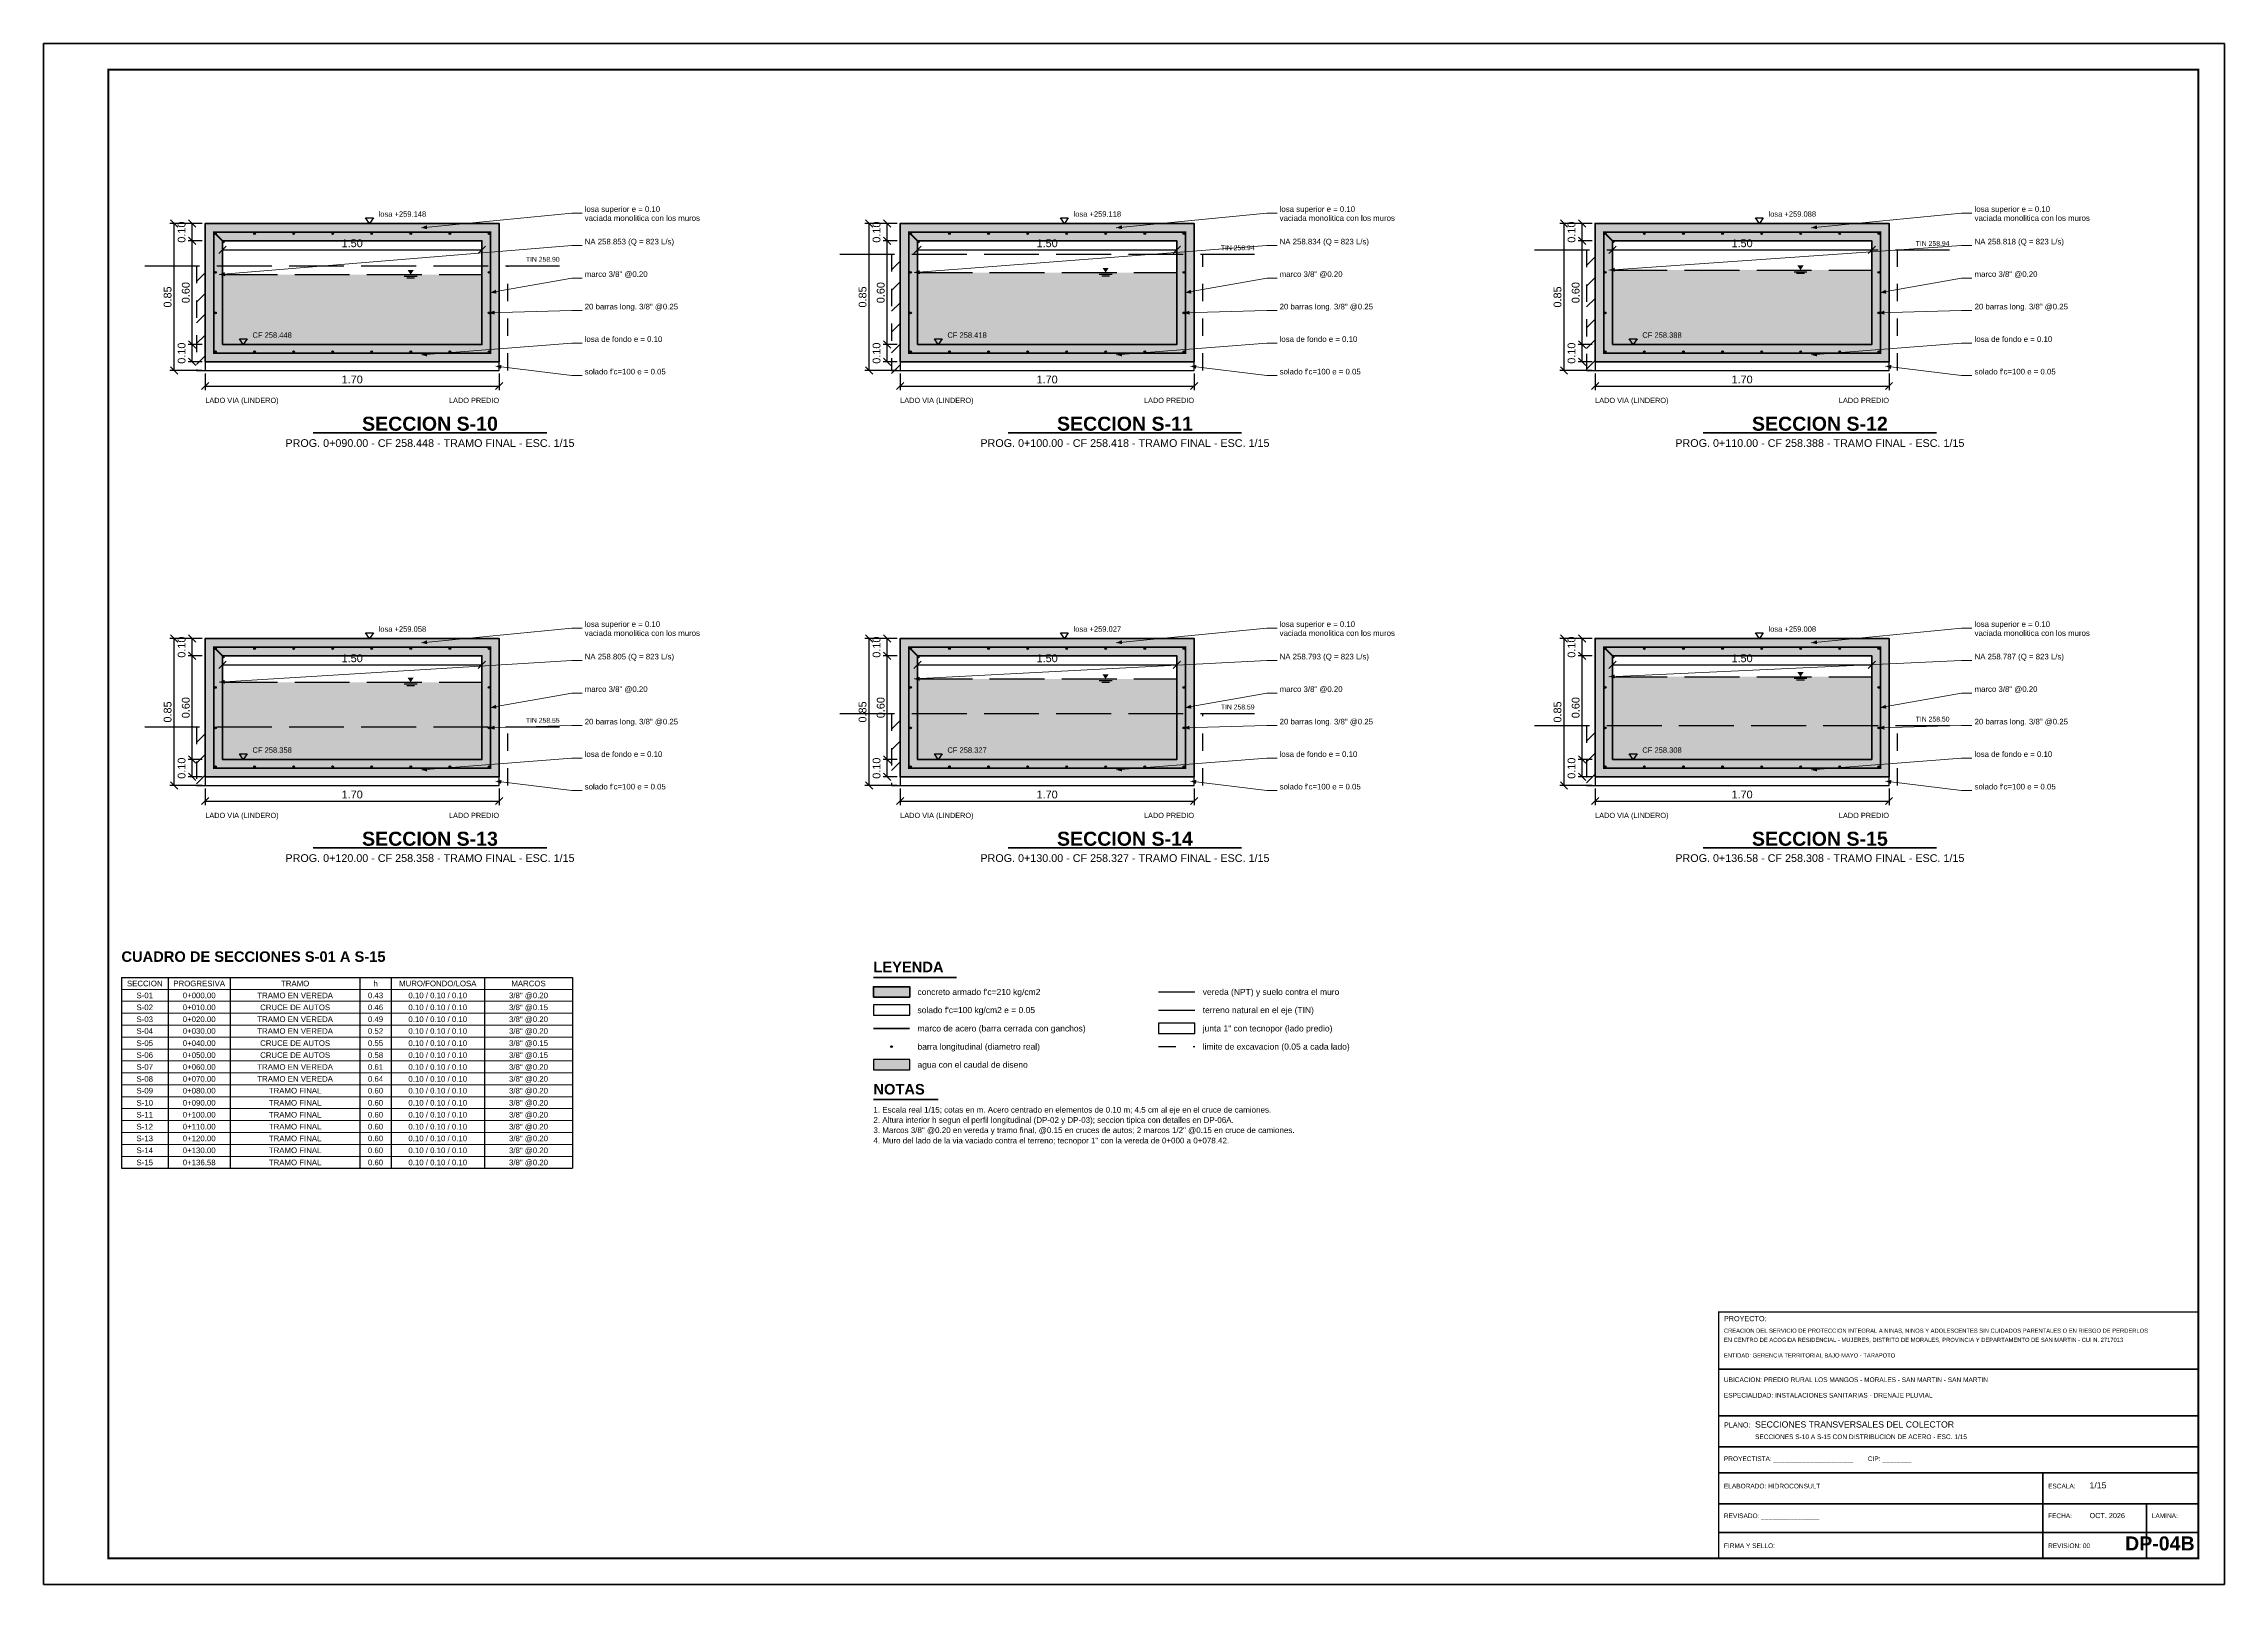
# Model space of a CAD drawing. Header units: metres. Extents: x -573 to 467, y -35 to 119.
# Drawn here: x 147.43 to 160.04, y 0 to 8.91 of the extents above; entities that cross this region are included whole.
import ezdxf
from ezdxf.enums import TextEntityAlignment as Align

# ---------------------------------------------------------------- set-up
doc = ezdxf.new("R2010")
doc.units = ezdxf.units.M
doc.header["$LTSCALE"] = 0.25
doc.linetypes.add('DASHED', pattern=[1.524, 1.27, -0.254])
doc.linetypes.add('HIDDEN', pattern=[0.375, 0.25, -0.125])
for name, color, linetype, lineweight in [('ACERO', 1, 'CONTINUOUS', 35), ('AGUA', 150, 'DASHED', 25), ('CONCRETO', 250, 'CONTINUOUS', 50), ('COTAS', 94, 'CONTINUOUS', 18), ('GRILLA', 9, 'CONTINUOUS', 13), ('LLAMADAS', 30, 'CONTINUOUS', 18), ('MARCO', 7, 'CONTINUOUS', 50), ('ROTULO', 7, 'CONTINUOUS', 35), ('TERRENO', 7, 'CONTINUOUS', 30), ('TITULOS', 160, 'CONTINUOUS', 35)]:
    doc.layers.add(name, color=color, linetype=linetype, lineweight=lineweight)
for name, color, linetype in [('ACERO-PUNTOS', 5, 'CONTINUOUS'), ('AGUA-SIMBOLO', 150, 'CONTINUOUS'), ('EXCAVACION', 8, 'HIDDEN'), ('JUNTAS', 8, 'DASHED'), ('LEYENDA', 7, 'CONTINUOUS'), ('NIVELES', 7, 'CONTINUOUS'), ('ROTULO-TEXTO', 7, 'CONTINUOUS'), ('SOLADO', 8, 'CONTINUOUS'), ('TERRENO-EXISTENTE', 8, 'DASHED'), ('TEXTOS', 7, 'CONTINUOUS'), ('TEXTOS-NOTAS', 7, 'CONTINUOUS')]:
    doc.layers.add(name, color=color, linetype=linetype)
doc.layers.add('AGUA-RELLENO', color=150, linetype='CONTINUOUS', true_color=0xcde4f6)
doc.layers.add('CONCRETO-ACHURADO', color=8, linetype='CONTINUOUS', true_color=0xe2e2e2)
doc.styles.get("Standard").update_dxf_attribs({"font": 'arial.ttf'})
doc.styles.add('TITULOS', font='arialbd.ttf')
doc.dimstyles.new('COT-15', dxfattribs={"dimscale": 0.015, "dimtxt": 3, "dimasz": 2.2, "dimexe": 1.6, "dimexo": 1.2, "dimgap": 1, "dimtad": 1, "dimzin": 0, "dimdsep": 46, "dimtxsty": 'Standard', "dimtsz": 1.4, "dimcen": 2.5, "dimclrd": 256, "dimclre": 256, "dimclrt": 7, "dimazin": 3, "dimtfac": 1, "dimtmove": 0, "dimatfit": 3})

# ---------------------------------------------------------------- blocks, each defined once
blk = doc.blocks.new('SIMB-AGUA')
at = {"layer": 'AGUA-SIMBOLO'}
for p, q in [((-2.5, -0.6), (2.5, -0.6)), ((-1.5, -1.2), (1.5, -1.2))]:
    blk.add_line(p, q, dxfattribs=at)
blk.add_solid([(0, 0), (-1.2, 1.8), (1.2, 1.8)], dxfattribs=at)
blk = doc.blocks.new('ACERO-38')
at = {"layer": 'ACERO-PUNTOS'}
h = blk.add_hatch(color=5, dxfattribs=at)
h.dxf.hatch_style = 1
h.paths.add_polyline_path([(-0.00475, 0, 1), (0.00475, 0, 1)])
at = {"layer": 'ACERO-PUNTOS', "color": 5}
blk.add_circle((0, 0), 0.00475, dxfattribs=at)
blk = doc.blocks.new('_OBLIQUE')
at = {"color": 0, "linetype": 'BYBLOCK'}
blk.add_line((-0.5, -0.5), (0.5, 0.5), dxfattribs=at)
blk = doc.blocks.new('*D55')
for p, q in [((148.46, 7.752), (148.46, 7.6935)), ((148.46, 7.7175), (149.96, 7.7175)), ((149.96, 7.752), (149.96, 7.6935))]:
    blk.add_line(p, q)
at = {"layer": 'Defpoints'}
for p in [(148.46, 7.77), (148.46, 7.7175), (149.96, 7.77)]:
    blk.add_point(p, dxfattribs=at)
at = {"layer": 'COTAS', "xscale": 0.041999999999999996, "yscale": 0.041999999999999996}
for p in [(148.46, 7.7175), (149.96, 7.7175)]:
    blk.add_blockref('_OBLIQUE', p, dxfattribs=at)
at = {"layer": 'COTAS', "color": 7, "insert": (149.21, 7.755), "char_height": 0.045, "attachment_point": 5}
blk.add_mtext('1.50', dxfattribs=at)
blk = doc.blocks.new('SIMB-NIVEL')
at = {"layer": 'NIVELES'}
blk.add_line((-3, 0), (3, 0), dxfattribs=at)
blk.add_lwpolyline([(0, 0), (-1.5, 2.2), (1.5, 2.2)], close=True, dxfattribs=at)
blk = doc.blocks.new('*D61')
for p, q in [((152.48, 7.752), (152.48, 7.6935)), ((152.48, 7.7175), (153.98, 7.7175)), ((153.98, 7.752), (153.98, 7.6935))]:
    blk.add_line(p, q)
at = {"layer": 'Defpoints'}
for p in [(152.48, 7.77), (152.48, 7.7175), (153.98, 7.77)]:
    blk.add_point(p, dxfattribs=at)
at = {"layer": 'COTAS', "xscale": 0.041999999999999996, "yscale": 0.041999999999999996}
for p in [(152.48, 7.7175), (153.98, 7.7175)]:
    blk.add_blockref('_OBLIQUE', p, dxfattribs=at)
at = {"layer": 'COTAS', "color": 7, "insert": (153.23, 7.755), "char_height": 0.045, "attachment_point": 5}
blk.add_mtext('1.50', dxfattribs=at)
blk = doc.blocks.new('*D67')
for p, q in [((156.5, 7.752), (156.5, 7.6935)), ((156.5, 7.7175), (158, 7.7175)), ((158, 7.752), (158, 7.6935))]:
    blk.add_line(p, q)
at = {"layer": 'Defpoints'}
for p in [(156.5, 7.77), (156.5, 7.7175), (158, 7.77)]:
    blk.add_point(p, dxfattribs=at)
at = {"layer": 'COTAS', "xscale": 0.041999999999999996, "yscale": 0.041999999999999996}
for p in [(156.5, 7.7175), (158, 7.7175)]:
    blk.add_blockref('_OBLIQUE', p, dxfattribs=at)
at = {"layer": 'COTAS', "color": 7, "insert": (157.25, 7.755), "char_height": 0.045, "attachment_point": 5}
blk.add_mtext('1.50', dxfattribs=at)
blk = doc.blocks.new('*D73')
for p, q in [((148.46, 5.352), (148.46, 5.2935)), ((148.46, 5.3175), (149.96, 5.3175)), ((149.96, 5.352), (149.96, 5.2935))]:
    blk.add_line(p, q)
at = {"layer": 'Defpoints'}
for p in [(148.46, 5.37), (148.46, 5.3175), (149.96, 5.37)]:
    blk.add_point(p, dxfattribs=at)
at = {"layer": 'COTAS', "xscale": 0.041999999999999996, "yscale": 0.041999999999999996}
for p in [(148.46, 5.3175), (149.96, 5.3175)]:
    blk.add_blockref('_OBLIQUE', p, dxfattribs=at)
at = {"layer": 'COTAS', "color": 7, "insert": (149.21, 5.355), "char_height": 0.045, "attachment_point": 5}
blk.add_mtext('1.50', dxfattribs=at)
blk = doc.blocks.new('*D79')
for p, q in [((152.48, 5.352), (152.48, 5.2935)), ((152.48, 5.3175), (153.98, 5.3175)), ((153.98, 5.352), (153.98, 5.2935))]:
    blk.add_line(p, q)
at = {"layer": 'Defpoints'}
for p in [(152.48, 5.37), (152.48, 5.3175), (153.98, 5.37)]:
    blk.add_point(p, dxfattribs=at)
at = {"layer": 'COTAS', "xscale": 0.041999999999999996, "yscale": 0.041999999999999996}
for p in [(152.48, 5.3175), (153.98, 5.3175)]:
    blk.add_blockref('_OBLIQUE', p, dxfattribs=at)
at = {"layer": 'COTAS', "color": 7, "insert": (153.23, 5.355), "char_height": 0.045, "attachment_point": 5}
blk.add_mtext('1.50', dxfattribs=at)
blk = doc.blocks.new('*D85')
for p, q in [((156.5, 5.352), (156.5, 5.2935)), ((156.5, 5.3175), (158, 5.3175)), ((158, 5.352), (158, 5.2935))]:
    blk.add_line(p, q)
at = {"layer": 'Defpoints'}
for p in [(156.5, 5.37), (156.5, 5.3175), (158, 5.37)]:
    blk.add_point(p, dxfattribs=at)
at = {"layer": 'COTAS', "xscale": 0.041999999999999996, "yscale": 0.041999999999999996}
for p in [(156.5, 5.3175), (158, 5.3175)]:
    blk.add_blockref('_OBLIQUE', p, dxfattribs=at)
at = {"layer": 'COTAS', "color": 7, "insert": (157.25, 5.355), "char_height": 0.045, "attachment_point": 5}
blk.add_mtext('1.50', dxfattribs=at)

msp = doc.modelspace()

# ---------------------------------------------------------------- hatches: boundary and pattern name
at = {"layer": 'AGUA-RELLENO', "true_color": 0xcde4f6}
h = msp.add_hatch(color=7, dxfattribs=at)
h.dxf.hatch_style = 1
h.paths.add_polyline_path([(148.46, 7.17), (149.96, 7.17), (149.96, 7.574), (148.46, 7.574)])
h = msp.add_hatch(color=7, dxfattribs=at)
h.dxf.hatch_style = 1
h.paths.add_polyline_path([(152.48, 7.17), (153.98, 7.17), (153.98, 7.586), (152.48, 7.586)])
h = msp.add_hatch(color=7, dxfattribs=at)
h.dxf.hatch_style = 1
h.paths.add_polyline_path([(156.5, 7.17), (158, 7.17), (158, 7.6), (156.5, 7.6)])
h = msp.add_hatch(color=7, dxfattribs=at)
h.dxf.hatch_style = 1
h.paths.add_polyline_path([(148.46, 4.77), (149.96, 4.77), (149.96, 5.217), (148.46, 5.217)])
h = msp.add_hatch(color=7, dxfattribs=at)
h.dxf.hatch_style = 1
h.paths.add_polyline_path([(152.48, 4.77), (153.98, 4.77), (153.98, 5.236), (152.48, 5.236)])
h = msp.add_hatch(color=7, dxfattribs=at)
h.dxf.hatch_style = 1
h.paths.add_polyline_path([(156.5, 4.77), (158, 4.77), (158, 5.249), (156.5, 5.249)])
h = msp.add_hatch(color=7, dxfattribs=at)
h.dxf.hatch_style = 1
h.paths.add_polyline_path([(152.225, 2.975), (152.435, 2.975), (152.435, 3.035), (152.225, 3.035)])
at = {"layer": 'CONCRETO-ACHURADO', "true_color": 0xe2e2e2}
h = msp.add_hatch(color=7, dxfattribs=at)
h.dxf.hatch_style = 1
h.paths.add_polyline_path([(148.36, 7.07), (150.06, 7.07), (150.06, 7.87), (148.36, 7.87)])
h.paths.add_polyline_path([(148.46, 7.17), (149.96, 7.17), (149.96, 7.77), (148.46, 7.77)], flags=16)
h = msp.add_hatch(color=7, dxfattribs=at)
h.dxf.hatch_style = 1
h.paths.add_polyline_path([(152.38, 7.07), (154.08, 7.07), (154.08, 7.87), (152.38, 7.87)])
h.paths.add_polyline_path([(152.48, 7.17), (153.98, 7.17), (153.98, 7.77), (152.48, 7.77)], flags=16)
h = msp.add_hatch(color=7, dxfattribs=at)
h.dxf.hatch_style = 1
h.paths.add_polyline_path([(156.4, 7.07), (158.1, 7.07), (158.1, 7.87), (156.4, 7.87)])
h.paths.add_polyline_path([(156.5, 7.17), (158, 7.17), (158, 7.77), (156.5, 7.77)], flags=16)
h = msp.add_hatch(color=7, dxfattribs=at)
h.dxf.hatch_style = 1
h.paths.add_polyline_path([(148.36, 4.67), (150.06, 4.67), (150.06, 5.47), (148.36, 5.47)])
h.paths.add_polyline_path([(148.46, 4.77), (149.96, 4.77), (149.96, 5.37), (148.46, 5.37)], flags=16)
h = msp.add_hatch(color=7, dxfattribs=at)
h.dxf.hatch_style = 1
h.paths.add_polyline_path([(152.38, 4.67), (154.08, 4.67), (154.08, 5.47), (152.38, 5.47)])
h.paths.add_polyline_path([(152.48, 4.77), (153.98, 4.77), (153.98, 5.37), (152.48, 5.37)], flags=16)
h = msp.add_hatch(color=7, dxfattribs=at)
h.dxf.hatch_style = 1
h.paths.add_polyline_path([(156.4, 4.67), (158.1, 4.67), (158.1, 5.47), (156.4, 5.47)])
h.paths.add_polyline_path([(156.5, 4.77), (158, 4.77), (158, 5.37), (156.5, 5.37)], flags=16)
h = msp.add_hatch(color=7, dxfattribs=at)
h.dxf.hatch_style = 1
h.paths.add_polyline_path([(152.225, 3.396), (152.435, 3.396), (152.435, 3.456), (152.225, 3.456)])

# ---------------------------------------------------------------- linework, layer by layer
at = {"layer": 'ACERO', "const_width": 0.0095}
for points in [[(148.41, 7.12), (150.01, 7.12), (150.01, 7.82), (148.41, 7.82)], [(152.43, 7.12), (154.03, 7.12), (154.03, 7.82), (152.43, 7.82)], [(156.45, 7.12), (158.05, 7.12), (158.05, 7.82), (156.45, 7.82)], [(148.41, 4.72), (150.01, 4.72), (150.01, 5.42), (148.41, 5.42)], [(152.43, 4.72), (154.03, 4.72), (154.03, 5.42), (152.43, 5.42)], [(156.45, 4.72), (158.05, 4.72), (158.05, 5.42), (156.45, 5.42)]]:
    msp.add_lwpolyline(points, close=True, dxfattribs=at)
at = {"layer": 'ACERO'}
for points, const_width in [([(148.41, 7.82), (148.471, 7.759)], 0.0095), ([(148.41, 7.82), (148.471, 7.759)], 0.0095), ([(152.43, 7.82), (152.491, 7.759)], 0.0095), ([(152.43, 7.82), (152.491, 7.759)], 0.0095), ([(156.45, 7.82), (156.511, 7.759)], 0.0095), ([(156.45, 7.82), (156.511, 7.759)], 0.0095), ([(148.41, 5.42), (148.471, 5.359)], 0.0095), ([(148.41, 5.42), (148.471, 5.359)], 0.0095), ([(152.43, 5.42), (152.491, 5.359)], 0.0095), ([(152.43, 5.42), (152.491, 5.359)], 0.0095), ([(156.45, 5.42), (156.511, 5.359)], 0.0095), ([(156.45, 5.42), (156.511, 5.359)], 0.0095), ([(152.225, 3.215), (152.435, 3.215)], 0.0105)]:
    msp.add_lwpolyline(points, dxfattribs=dict(at, const_width=const_width))
at = {"layer": 'AGUA'}
for p, q in [((148.46, 7.574), (149.96, 7.574)), ((152.48, 7.586), (153.98, 7.586)), ((156.5, 7.6), (158, 7.6)), ((148.46, 5.217), (149.96, 5.217)), ((152.48, 5.236), (153.98, 5.236)), ((156.5, 5.249), (158, 5.249))]:
    msp.add_line(p, q, dxfattribs=at)
at = {"layer": 'AGUA-RELLENO'}
msp.add_lwpolyline([(152.225, 2.975), (152.435, 2.975), (152.435, 3.035), (152.225, 3.035)], close=True, dxfattribs=at)
at = {"layer": 'CONCRETO'}
for points in [[(148.36, 7.07), (150.06, 7.07), (150.06, 7.87), (148.36, 7.87)], [(152.38, 7.07), (154.08, 7.07), (154.08, 7.87), (152.38, 7.87)], [(156.4, 7.07), (158.1, 7.07), (158.1, 7.87), (156.4, 7.87)], [(148.46, 7.17), (149.96, 7.17), (149.96, 7.77), (148.46, 7.77)], [(152.48, 7.17), (153.98, 7.17), (153.98, 7.77), (152.48, 7.77)], [(156.5, 7.17), (158, 7.17), (158, 7.77), (156.5, 7.77)], [(148.36, 4.67), (150.06, 4.67), (150.06, 5.47), (148.36, 5.47)], [(152.38, 4.67), (154.08, 4.67), (154.08, 5.47), (152.38, 5.47)], [(156.4, 4.67), (158.1, 4.67), (158.1, 5.47), (156.4, 5.47)], [(148.46, 4.77), (149.96, 4.77), (149.96, 5.37), (148.46, 5.37)], [(152.48, 4.77), (153.98, 4.77), (153.98, 5.37), (152.48, 5.37)], [(156.5, 4.77), (158, 4.77), (158, 5.37), (156.5, 5.37)], [(152.225, 3.396), (152.435, 3.396), (152.435, 3.456), (152.225, 3.456)]]:
    msp.add_lwpolyline(points, close=True, dxfattribs=at)
at = {"layer": 'EXCAVACION'}
msp.add_line((153.875, 3.11), (154.085, 3.11), dxfattribs=at)
for points in [[(156.35, 7.717), (156.35, 7.02), (158.15, 7.02), (158.15, 7.717)], [(148.31, 7.625), (148.31, 7.02), (150.11, 7.02), (150.11, 7.625)], [(152.33, 7.692), (152.33, 7.02), (154.13, 7.02), (154.13, 7.692)], [(148.31, 4.959), (148.31, 4.62), (150.11, 4.62), (150.11, 4.959)], [(152.33, 5.036), (152.33, 4.62), (154.13, 4.62), (154.13, 5.036)], [(156.35, 4.966), (156.35, 4.62), (158.15, 4.62), (158.15, 4.966)]]:
    msp.add_lwpolyline(points, dxfattribs=at)
at = {"layer": 'GRILLA'}
for p, q in [((147.875, 3.441), (150.485, 3.441)), ((147.875, 3.372), (150.485, 3.372)), ((147.875, 3.303), (150.485, 3.303)), ((147.875, 3.234), (150.485, 3.234)), ((147.875, 3.165), (150.485, 3.165)), ((147.875, 3.096), (150.485, 3.096)), ((147.875, 3.027), (150.485, 3.027)), ((147.875, 2.958), (150.485, 2.958)), ((147.875, 2.889), (150.485, 2.889)), ((147.875, 2.82), (150.485, 2.82)), ((147.875, 2.751), (150.485, 2.751)), ((147.875, 2.682), (150.485, 2.682)), ((147.875, 2.613), (150.485, 2.613)), ((147.875, 2.544), (150.485, 2.544)), ((147.875, 2.475), (150.485, 2.475))]:
    msp.add_line(p, q, dxfattribs=at)
at = {"layer": 'JUNTAS'}
msp.add_lwpolyline([(153.875, 3.185), (154.085, 3.185), (154.085, 3.245), (153.875, 3.245)], close=True, dxfattribs=at)
at = {"layer": 'LLAMADAS'}
for p, q in [((150.48, 7.93), (149.61, 7.845)), ((150.54, 7.93), (150.48, 7.93)), ((154.5, 7.93), (153.63, 7.845)), ((154.56, 7.93), (154.5, 7.93)), ((158.52, 7.93), (157.65, 7.845)), ((158.58, 7.93), (158.52, 7.93)), ((150.48, 7.742), (148.44, 7.574)), ((150.54, 7.742), (150.48, 7.742)), ((154.5, 7.742), (152.46, 7.586)), ((154.56, 7.742), (154.5, 7.742)), ((158.52, 7.742), (156.48, 7.6)), ((158.58, 7.742), (158.52, 7.742)), ((150.48, 7.554), (150.01, 7.47)), ((150.54, 7.554), (150.48, 7.554)), ((154.5, 7.554), (154.03, 7.47)), ((154.56, 7.554), (154.5, 7.554)), ((158.52, 7.554), (158.05, 7.47)), ((158.58, 7.554), (158.52, 7.554)), ((150.48, 7.366), (150.001, 7.353)), ((150.54, 7.366), (150.48, 7.366)), ((154.5, 7.366), (154.021, 7.353)), ((154.56, 7.366), (154.5, 7.366)), ((158.52, 7.366), (158.041, 7.353)), ((158.58, 7.366), (158.52, 7.366)), ((150.48, 7.178), (149.61, 7.11)), ((150.54, 7.178), (150.48, 7.178)), ((154.5, 7.178), (153.63, 7.11)), ((154.56, 7.178), (154.5, 7.178)), ((158.52, 7.178), (157.65, 7.11)), ((158.58, 7.178), (158.52, 7.178)), ((150.48, 6.99), (150.04, 7.045)), ((150.54, 6.99), (150.48, 6.99)), ((154.5, 6.99), (154.06, 7.045)), ((154.56, 6.99), (154.5, 6.99)), ((158.52, 6.99), (158.08, 7.045)), ((158.58, 6.99), (158.52, 6.99)), ((150.48, 5.53), (149.61, 5.445)), ((150.54, 5.53), (150.48, 5.53)), ((154.5, 5.53), (153.63, 5.445)), ((154.56, 5.53), (154.5, 5.53)), ((158.52, 5.53), (157.65, 5.445)), ((158.58, 5.53), (158.52, 5.53)), ((150.48, 5.342), (148.44, 5.217)), ((150.54, 5.342), (150.48, 5.342)), ((154.5, 5.342), (152.46, 5.236)), ((154.56, 5.342), (154.5, 5.342)), ((158.52, 5.342), (156.48, 5.249)), ((158.58, 5.342), (158.52, 5.342)), ((150.48, 5.154), (150.01, 5.07)), ((150.54, 5.154), (150.48, 5.154)), ((154.5, 5.154), (154.03, 5.07)), ((154.56, 5.154), (154.5, 5.154)), ((158.52, 5.154), (158.05, 5.07)), ((158.58, 5.154), (158.52, 5.154)), ((150.48, 4.966), (150.001, 4.953)), ((150.54, 4.966), (150.48, 4.966)), ((154.5, 4.966), (154.021, 4.953)), ((154.56, 4.966), (154.5, 4.966)), ((158.52, 4.966), (158.041, 4.953)), ((158.58, 4.966), (158.52, 4.966)), ((150.48, 4.778), (149.61, 4.71)), ((150.54, 4.778), (150.48, 4.778)), ((154.5, 4.778), (153.63, 4.71)), ((154.56, 4.778), (154.5, 4.778)), ((158.52, 4.778), (157.65, 4.71)), ((158.58, 4.778), (158.52, 4.778)), ((150.48, 4.59), (150.04, 4.645)), ((150.54, 4.59), (150.48, 4.59)), ((154.5, 4.59), (154.06, 4.645)), ((154.56, 4.59), (154.5, 4.59)), ((158.52, 4.59), (158.08, 4.645)), ((158.58, 4.59), (158.52, 4.59))]:
    msp.add_line(p, q, dxfattribs=at)
for points in [[(149.61, 7.845), (149.644, 7.837), (149.642, 7.86)], [(153.63, 7.845), (153.664, 7.837), (153.662, 7.86)], [(157.65, 7.845), (157.684, 7.837), (157.682, 7.86)], [(148.44, 7.574), (148.474, 7.565), (148.472, 7.589)], [(152.46, 7.586), (152.494, 7.577), (152.492, 7.6)], [(156.48, 7.6), (156.514, 7.591), (156.512, 7.614)], [(150.01, 7.47), (150.045, 7.464), (150.04, 7.487)], [(154.03, 7.47), (154.065, 7.464), (154.06, 7.487)], [(158.05, 7.47), (158.085, 7.464), (158.08, 7.487)], [(150.001, 7.353), (150.034, 7.343), (150.033, 7.366)], [(154.021, 7.353), (154.054, 7.343), (154.053, 7.366)], [(158.041, 7.353), (158.074, 7.343), (158.073, 7.366)], [(149.61, 7.11), (149.644, 7.101), (149.642, 7.124)], [(153.63, 7.11), (153.664, 7.101), (153.662, 7.124)], [(157.65, 7.11), (157.684, 7.101), (157.682, 7.124)], [(150.04, 7.045), (150.071, 7.029), (150.074, 7.052)], [(154.06, 7.045), (154.091, 7.029), (154.094, 7.052)], [(158.08, 7.045), (158.111, 7.029), (158.114, 7.052)], [(149.61, 5.445), (149.644, 5.437), (149.642, 5.46)], [(153.63, 5.445), (153.664, 5.437), (153.662, 5.46)], [(157.65, 5.445), (157.684, 5.437), (157.682, 5.46)], [(148.44, 5.217), (148.474, 5.208), (148.472, 5.231)], [(152.46, 5.236), (152.494, 5.226), (152.492, 5.249)], [(156.48, 5.249), (156.513, 5.239), (156.512, 5.262)], [(150.01, 5.07), (150.045, 5.064), (150.04, 5.087)], [(154.03, 5.07), (154.065, 5.064), (154.06, 5.087)], [(158.05, 5.07), (158.085, 5.064), (158.08, 5.087)], [(150.001, 4.953), (150.034, 4.943), (150.033, 4.966)], [(154.021, 4.953), (154.054, 4.943), (154.053, 4.966)], [(158.041, 4.953), (158.074, 4.943), (158.073, 4.966)], [(149.61, 4.71), (149.644, 4.701), (149.642, 4.724)], [(153.63, 4.71), (153.664, 4.701), (153.662, 4.724)], [(157.65, 4.71), (157.684, 4.701), (157.682, 4.724)], [(150.04, 4.645), (150.071, 4.629), (150.074, 4.652)], [(154.06, 4.645), (154.091, 4.629), (154.094, 4.652)], [(158.08, 4.645), (158.111, 4.629), (158.114, 4.652)]]:
    msp.add_solid(points, dxfattribs=at)
at = {"layer": 'MARCO'}
msp.add_lwpolyline([(147.425, 0), (160.04, 0), (160.04, 8.91), (147.425, 8.91)], close=True, dxfattribs=at)
at = {"layer": 'MARCO', "const_width": 0.012}
msp.add_lwpolyline([(147.8, 0.15), (159.89, 0.15), (159.89, 8.76), (147.8, 8.76)], close=True, dxfattribs=at)
at = {"layer": 'ROTULO'}
for p, q in [((157.115, 1.245), (159.89, 1.245)), ((157.115, 0.975), (159.89, 0.975)), ((157.115, 0.795), (159.89, 0.795)), ((157.115, 0.645), (159.89, 0.645)), ((158.99, 0.645), (158.99, 0.15)), ((157.115, 0.465), (159.89, 0.465)), ((159.59, 0.465), (159.59, 0.15)), ((157.115, 0.3), (159.89, 0.3))]:
    msp.add_line(p, q, dxfattribs=at)
at = {"layer": 'ROTULO', "const_width": 0.0075}
msp.add_lwpolyline([(157.115, 0.15), (159.89, 0.15), (159.89, 1.575), (157.115, 1.575)], close=True, dxfattribs=at)
at = {"layer": 'SOLADO'}
for points in [[(148.36, 7.02), (150.06, 7.02), (150.06, 7.07), (148.36, 7.07)], [(152.38, 7.02), (154.08, 7.02), (154.08, 7.07), (152.38, 7.07)], [(156.4, 7.02), (158.1, 7.02), (158.1, 7.07), (156.4, 7.07)], [(148.36, 4.62), (150.06, 4.62), (150.06, 4.67), (148.36, 4.67)], [(152.38, 4.62), (154.08, 4.62), (154.08, 4.67), (152.38, 4.67)], [(156.4, 4.62), (158.1, 4.62), (158.1, 4.67), (156.4, 4.67)], [(152.225, 3.291), (152.435, 3.291), (152.435, 3.351), (152.225, 3.351)]]:
    msp.add_lwpolyline(points, close=True, dxfattribs=at)
at = {"layer": 'TERRENO'}
for p, q in [((148.36, 7.585), (148.31, 7.535)), ((152.38, 7.652), (152.33, 7.602)), ((156.4, 7.677), (156.35, 7.627)), ((148.36, 7.465), (148.31, 7.415)), ((152.38, 7.532), (152.33, 7.482)), ((156.4, 7.557), (156.35, 7.507)), ((148.36, 7.345), (148.31, 7.295)), ((152.38, 7.412), (152.33, 7.362)), ((156.4, 7.437), (156.35, 7.387)), ((156.4, 7.317), (156.35, 7.267)), ((148.36, 7.225), (148.31, 7.175)), ((152.38, 7.292), (152.33, 7.242)), ((156.4, 7.197), (156.35, 7.147)), ((148.36, 7.105), (148.31, 7.055)), ((152.38, 7.172), (152.33, 7.122)), ((156.4, 7.077), (156.35, 7.027)), ((152.38, 7.052), (152.33, 7.002)), ((152.38, 4.996), (152.33, 4.946)), ((156.4, 4.926), (156.35, 4.876)), ((148.36, 4.919), (148.31, 4.869)), ((148.36, 4.799), (148.31, 4.749)), ((152.38, 4.876), (152.33, 4.826)), ((156.4, 4.806), (156.35, 4.756)), ((148.36, 4.679), (148.31, 4.629)), ((152.38, 4.756), (152.33, 4.706)), ((156.4, 4.686), (156.35, 4.636)), ((153.875, 3.426), (154.085, 3.426))]:
    msp.add_line(p, q, dxfattribs=at)
at = {"layer": 'TERRENO-EXISTENTE'}
msp.add_line((153.875, 3.321), (154.085, 3.321), dxfattribs=at)
for points in [[(156.05, 7.717), (158.45, 7.717)], [(148.01, 7.625), (150.41, 7.625)], [(152.03, 7.692), (154.43, 7.692)], [(148.01, 4.959), (150.41, 4.959)], [(152.03, 5.036), (154.43, 5.036)], [(156.05, 4.966), (158.45, 4.966)]]:
    msp.add_lwpolyline(points, dxfattribs=at)
at = {"layer": 'TEXTOS'}
for p, q in [((147.875, 3.51), (150.485, 3.51)), ((147.875, 3.51), (147.875, 2.406)), ((148.145, 3.51), (148.145, 2.406)), ((148.505, 3.51), (148.505, 2.406)), ((149.255, 3.51), (149.255, 2.406)), ((149.435, 3.51), (149.435, 2.406)), ((149.975, 3.51), (149.975, 2.406)), ((150.485, 3.51), (150.485, 2.406)), ((147.875, 2.406), (150.485, 2.406))]:
    msp.add_line(p, q, dxfattribs=at)
at = {"layer": 'TITULOS'}
for p, q in [((148.985, 6.66), (150.335, 6.66)), ((153.005, 6.66), (154.355, 6.66)), ((157.025, 6.66), (158.375, 6.66)), ((148.985, 4.26), (150.335, 4.26)), ((153.005, 4.26), (154.355, 4.26)), ((157.025, 4.26), (158.375, 4.26)), ((152.225, 3.51), (152.705, 3.51)), ((152.225, 2.804), (152.6, 2.804))]:
    msp.add_line(p, q, dxfattribs=at)

# ---------------------------------------------------------------- block references
for p in [(148.419, 7.811), (148.645, 7.811), (148.871, 7.811), (149.097, 7.811), (149.323, 7.811), (149.549, 7.811), (149.775, 7.811), (150.001, 7.811), (152.44, 7.811), (152.665, 7.811), (152.891, 7.811), (153.117, 7.811), (153.343, 7.811), (153.569, 7.811), (153.795, 7.811), (154.021, 7.811), (156.459, 7.811), (156.685, 7.811), (156.911, 7.811), (157.137, 7.811), (157.363, 7.811), (157.589, 7.811), (157.815, 7.811), (158.041, 7.811), (148.419, 7.587), (150.001, 7.587), (152.44, 7.587), (154.021, 7.587), (156.459, 7.587), (158.041, 7.587), (148.419, 7.353), (150.001, 7.353), (152.44, 7.353), (154.021, 7.353), (156.459, 7.353), (158.041, 7.353), (148.419, 7.129), (148.645, 7.129), (148.871, 7.129), (149.097, 7.129), (149.323, 7.129), (149.549, 7.129), (149.775, 7.129), (150.001, 7.129), (152.44, 7.129), (152.665, 7.129), (152.891, 7.129), (153.117, 7.129), (153.343, 7.129), (153.569, 7.129), (153.795, 7.129), (154.021, 7.129), (156.459, 7.129), (156.685, 7.129), (156.911, 7.129), (157.137, 7.129), (157.363, 7.129), (157.589, 7.129), (157.815, 7.129), (158.041, 7.129), (148.419, 5.411), (148.645, 5.411), (148.871, 5.411), (149.097, 5.411), (149.323, 5.411), (149.549, 5.411), (149.775, 5.411), (150.001, 5.411), (152.44, 5.411), (152.665, 5.411), (152.891, 5.411), (153.117, 5.411), (153.343, 5.411), (153.569, 5.411), (153.795, 5.411), (154.021, 5.411), (156.459, 5.411), (156.685, 5.411), (156.911, 5.411), (157.137, 5.411), (157.363, 5.411), (157.589, 5.411), (157.815, 5.411), (158.041, 5.411), (148.419, 5.187), (150.001, 5.187), (152.44, 5.187), (154.021, 5.187), (156.459, 5.187), (158.041, 5.187), (148.419, 4.953), (150.001, 4.953), (152.44, 4.953), (154.021, 4.953), (156.459, 4.953), (158.041, 4.953), (148.419, 4.729), (148.645, 4.729), (148.871, 4.729), (149.097, 4.729), (149.323, 4.729), (149.549, 4.729), (149.775, 4.729), (150.001, 4.729), (152.44, 4.729), (152.665, 4.729), (152.891, 4.729), (153.117, 4.729), (153.343, 4.729), (153.569, 4.729), (153.795, 4.729), (154.021, 4.729), (156.459, 4.729), (156.685, 4.729), (156.911, 4.729), (157.137, 4.729), (157.363, 4.729), (157.589, 4.729), (157.815, 4.729), (158.041, 4.729)]:
    msp.add_blockref('ACERO-38', p)
at = {"xscale": 0.015, "yscale": 0.015}
for p in [(149.548, 7.574), (153.568, 7.586), (157.588, 7.6), (149.548, 5.217), (153.568, 5.236), (157.588, 5.249)]:
    msp.add_blockref('SIMB-AGUA', p, dxfattribs=at)
at = {"layer": 'ACERO-PUNTOS'}
msp.add_blockref('ACERO-38', (152.33, 3.11), dxfattribs=at)
at = {"layer": 'NIVELES', "xscale": 0.015, "yscale": 0.015}
for p in [(149.31, 7.87), (153.33, 7.87), (157.35, 7.87), (148.58, 7.17), (152.6, 7.17), (156.62, 7.17), (149.31, 5.47), (153.33, 5.47), (157.35, 5.47), (148.58, 4.77), (152.6, 4.77), (156.62, 4.77)]:
    msp.add_blockref('SIMB-NIVEL', p, dxfattribs=at)

# ---------------------------------------------------------------- texts
at = {"layer": 'LEYENDA'}
for s, p in [("concreto armado f'c=210 kg/cm2", (152.48, 3.426)), ('vereda (NPT) y suelo contra el muro', (154.13, 3.426)), ("solado f'c=100 kg/cm2 e = 0.05", (152.48, 3.321)), ('terreno natural en el eje (TIN)', (154.13, 3.321)), ('marco de acero (barra cerrada con ganchos)', (152.48, 3.215)), ('junta 1" con tecnopor (lado predio)', (154.13, 3.215)), ('barra longitudinal (diametro real)', (152.48, 3.11)), ('limite de excavacion (0.05 a cada lado)', (154.13, 3.11)), ('agua con el caudal de diseno', (152.48, 3.005))]:
    msp.add_text(s, height=0.0351, dxfattribs=at).set_placement(p, align=Align.MIDDLE_LEFT)
at = {"layer": 'NIVELES'}
for s, p in [('losa +259.148', (149.363, 7.909)), ('losa +259.118', (153.383, 7.909)), ('losa +259.088', (157.403, 7.909)), ('CF 258.448', (148.633, 7.209)), ('CF 258.418', (152.653, 7.209)), ('CF 258.388', (156.673, 7.209)), ('losa +259.058', (149.363, 5.509)), ('losa +259.027', (153.383, 5.509)), ('losa +259.008', (157.403, 5.509)), ('CF 258.358', (148.633, 4.809)), ('CF 258.327', (152.653, 4.809)), ('CF 258.308', (156.673, 4.809))]:
    msp.add_text(s, height=0.0312, dxfattribs=at).set_placement(p)
at = {"layer": 'ROTULO-TEXTO'}
for s, height, p in [('PROYECTO:', 0.03, (157.145, 1.522)), ('CREACION DEL SERVICIO DE PROTECCION INTEGRAL A NINAS, NINOS Y ADOLESCENTES SIN CUIDADOS PARENTALES O EN RIESGO DE PERDERLOS', 0.024, (157.145, 1.455)), ('EN CENTRO DE ACOGIDA RESIDENCIAL - MUJERES, DISTRITO DE MORALES, PROVINCIA Y DEPARTAMENTO DE SAN MARTIN - CUI N. 2717013', 0.024, (157.145, 1.402)), ('ENTIDAD: GERENCIA TERRITORIAL BAJO MAYO - TARAPOTO', 0.024, (157.145, 1.312)), ('UBICACION: PREDIO RURAL LOS MANGOS - MORALES - SAN MARTIN - SAN MARTIN', 0.027, (157.145, 1.17)), ('ESPECIALIDAD: INSTALACIONES SANITARIAS - DRENAJE PLUVIAL', 0.027, (157.145, 1.08)), ('PLANO:', 0.03, (157.145, 0.907)), ('SECCIONES TRANSVERSALES DEL COLECTOR', 0.036, (157.325, 0.907)), ('SECCIONES S-10 A S-15 CON DISTRIBUCION DE ACERO - ESC. 1/15', 0.027, (157.325, 0.84)), ('PROYECTISTA: ______________________        CIP: ________', 0.027, (157.145, 0.713)), ('ELABORADO: HIDROCONSULT', 0.027, (157.145, 0.555)), ('ESCALA:', 0.027, (159.02, 0.555)), ('1/15', 0.036, (159.26, 0.555)), ('REVISADO: ________________', 0.027, (157.145, 0.383)), ('FECHA:', 0.027, (159.02, 0.383)), ('OCT. 2026', 0.03, (159.26, 0.383)), ('LAMINA:', 0.027, (159.62, 0.383)), ('FIRMA Y SELLO:', 0.027, (157.145, 0.21)), ('REVISION: 00', 0.027, (159.02, 0.21))]:
    msp.add_text(s, height=height, dxfattribs=at).set_placement(p)
at = {"layer": 'TEXTOS'}
for s, p in [('losa superior e = 0.10', (150.555, 7.937)), ('losa superior e = 0.10', (154.575, 7.937)), ('losa superior e = 0.10', (158.595, 7.937)), ('vaciada monolitica con los muros', (150.555, 7.885)), ('vaciada monolitica con los muros', (154.575, 7.885)), ('vaciada monolitica con los muros', (158.595, 7.885)), ('NA 258.853 (Q = 823 L/s)', (150.555, 7.749)), ('NA 258.834 (Q = 823 L/s)', (154.575, 7.749)), ('NA 258.818 (Q = 823 L/s)', (158.595, 7.749)), ('marco 3/8" @0.20', (150.555, 7.561)), ('marco 3/8" @0.20', (154.575, 7.561)), ('marco 3/8" @0.20', (158.595, 7.561)), ('20 barras long. 3/8" @0.25', (150.555, 7.373)), ('20 barras long. 3/8" @0.25', (154.575, 7.373)), ('20 barras long. 3/8" @0.25', (158.595, 7.373)), ('losa de fondo e = 0.10', (150.555, 7.185)), ('losa de fondo e = 0.10', (154.575, 7.185)), ('losa de fondo e = 0.10', (158.595, 7.185)), ("solado f'c=100 e = 0.05", (150.555, 6.997)), ("solado f'c=100 e = 0.05", (154.575, 6.997)), ("solado f'c=100 e = 0.05", (158.595, 6.997)), ('losa superior e = 0.10', (150.555, 5.537)), ('losa superior e = 0.10', (154.575, 5.537)), ('losa superior e = 0.10', (158.595, 5.537)), ('vaciada monolitica con los muros', (150.555, 5.485)), ('vaciada monolitica con los muros', (154.575, 5.485)), ('vaciada monolitica con los muros', (158.595, 5.485)), ('NA 258.805 (Q = 823 L/s)', (150.555, 5.349)), ('NA 258.793 (Q = 823 L/s)', (154.575, 5.349)), ('NA 258.787 (Q = 823 L/s)', (158.595, 5.349)), ('marco 3/8" @0.20', (150.555, 5.161)), ('marco 3/8" @0.20', (154.575, 5.161)), ('marco 3/8" @0.20', (158.595, 5.161)), ('20 barras long. 3/8" @0.25', (150.555, 4.973)), ('20 barras long. 3/8" @0.25', (154.575, 4.973)), ('20 barras long. 3/8" @0.25', (158.595, 4.973)), ('losa de fondo e = 0.10', (150.555, 4.785)), ('losa de fondo e = 0.10', (154.575, 4.785)), ('losa de fondo e = 0.10', (158.595, 4.785)), ("solado f'c=100 e = 0.05", (150.555, 4.597)), ("solado f'c=100 e = 0.05", (154.575, 4.597)), ("solado f'c=100 e = 0.05", (158.595, 4.597))]:
    msp.add_text(s, height=0.0324, dxfattribs=at).set_placement(p)
for s, p in [('TIN 258.94', (154.43, 7.707)), ('TIN 258.94', (158.45, 7.732)), ('TIN 258.90', (150.41, 7.64)), ('TIN 258.59', (154.43, 5.051)), ('TIN 258.55', (150.41, 4.974)), ('TIN 258.50', (158.45, 4.981))]:
    msp.add_text(s, height=0.0283, dxfattribs=at).set_placement(p, align=Align.BOTTOM_RIGHT)
for p in [(148.36, 6.862), (152.38, 6.862), (156.4, 6.862), (148.36, 4.462), (152.38, 4.462), (156.4, 4.462)]:
    msp.add_text('LADO VIA (LINDERO)', height=0.03038, dxfattribs=at).set_placement(p, align=Align.TOP_LEFT)
for p in [(150.06, 6.862), (154.08, 6.862), (158.1, 6.862), (150.06, 4.462), (154.08, 4.462), (158.1, 4.462)]:
    msp.add_text('LADO PREDIO', height=0.03038, dxfattribs=at).set_placement(p, align=Align.TOP_RIGHT)
for s, height, p in [('PROG. 0+090.00 - CF 258.448 - TRAMO FINAL - ESC. 1/15', 0.04455, (149.66, 6.6)), ('PROG. 0+100.00 - CF 258.418 - TRAMO FINAL - ESC. 1/15', 0.04455, (153.68, 6.6)), ('PROG. 0+110.00 - CF 258.388 - TRAMO FINAL - ESC. 1/15', 0.04455, (157.7, 6.6)), ('PROG. 0+120.00 - CF 258.358 - TRAMO FINAL - ESC. 1/15', 0.04455, (149.66, 4.2)), ('PROG. 0+130.00 - CF 258.327 - TRAMO FINAL - ESC. 1/15', 0.04455, (153.68, 4.2)), ('PROG. 0+136.58 - CF 258.308 - TRAMO FINAL - ESC. 1/15', 0.04455, (157.7, 4.2)), ('SECCION', 0.0324, (148.01, 3.475)), ('S-01', 0.0324, (148.01, 3.406)), ('PROGRESIVA', 0.0324, (148.325, 3.475)), ('0+000.00', 0.0324, (148.325, 3.406)), ('TRAMO EN VEREDA', 0.0324, (148.88, 3.406)), ('TRAMO', 0.0324, (148.88, 3.475)), ('0.43', 0.0324, (149.345, 3.406)), ('h', 0.0324, (149.345, 3.475)), ('MURO/FONDO/LOSA', 0.0324, (149.705, 3.475)), ('0.10 / 0.10 / 0.10', 0.0324, (149.705, 3.406)), ('3/8" @0.20', 0.0324, (150.23, 3.406)), ('MARCOS', 0.0324, (150.23, 3.475)), ('S-02', 0.0324, (148.01, 3.337)), ('S-03', 0.0324, (148.01, 3.268)), ('0+010.00', 0.0324, (148.325, 3.337)), ('0+020.00', 0.0324, (148.325, 3.268)), ('TRAMO EN VEREDA', 0.0324, (148.88, 3.268)), ('CRUCE DE AUTOS', 0.0324, (148.88, 3.337)), ('0.46', 0.0324, (149.345, 3.337)), ('0.49', 0.0324, (149.345, 3.268)), ('0.10 / 0.10 / 0.10', 0.0324, (149.705, 3.337)), ('0.10 / 0.10 / 0.10', 0.0324, (149.705, 3.268)), ('3/8" @0.15', 0.0324, (150.23, 3.337)), ('3/8" @0.20', 0.0324, (150.23, 3.268)), ('S-04', 0.0324, (148.01, 3.2)), ('0+030.00', 0.0324, (148.325, 3.2)), ('TRAMO EN VEREDA', 0.0324, (148.88, 3.2)), ('0.52', 0.0324, (149.345, 3.2)), ('0.10 / 0.10 / 0.10', 0.0324, (149.705, 3.2)), ('3/8" @0.20', 0.0324, (150.23, 3.2)), ('S-05', 0.0324, (148.01, 3.13)), ('S-06', 0.0324, (148.01, 3.061)), ('0+040.00', 0.0324, (148.325, 3.13)), ('0+050.00', 0.0324, (148.325, 3.061)), ('CRUCE DE AUTOS', 0.0324, (148.88, 3.13)), ('CRUCE DE AUTOS', 0.0324, (148.88, 3.061)), ('0.55', 0.0324, (149.345, 3.13)), ('0.58', 0.0324, (149.345, 3.061)), ('0.10 / 0.10 / 0.10', 0.0324, (149.705, 3.13)), ('0.10 / 0.10 / 0.10', 0.0324, (149.705, 3.061)), ('3/8" @0.15', 0.0324, (150.23, 3.13)), ('3/8" @0.15', 0.0324, (150.23, 3.061)), ('S-07', 0.0324, (148.01, 2.992)), ('S-08', 0.0324, (148.01, 2.923)), ('0+060.00', 0.0324, (148.325, 2.992)), ('0+070.00', 0.0324, (148.325, 2.923)), ('TRAMO EN VEREDA', 0.0324, (148.88, 2.992)), ('TRAMO EN VEREDA', 0.0324, (148.88, 2.923)), ('0.61', 0.0324, (149.345, 2.992)), ('0.64', 0.0324, (149.345, 2.923)), ('0.10 / 0.10 / 0.10', 0.0324, (149.705, 2.992)), ('0.10 / 0.10 / 0.10', 0.0324, (149.705, 2.923)), ('3/8" @0.20', 0.0324, (150.23, 2.992)), ('3/8" @0.20', 0.0324, (150.23, 2.923)), ('S-09', 0.0324, (148.01, 2.855)), ('S-10', 0.0324, (148.01, 2.785)), ('0+080.00', 0.0324, (148.325, 2.855)), ('0+090.00', 0.0324, (148.325, 2.785)), ('TRAMO FINAL', 0.0324, (148.88, 2.855)), ('TRAMO FINAL', 0.0324, (148.88, 2.785)), ('0.60', 0.0324, (149.345, 2.855)), ('0.60', 0.0324, (149.345, 2.785)), ('0.10 / 0.10 / 0.10', 0.0324, (149.705, 2.855)), ('0.10 / 0.10 / 0.10', 0.0324, (149.705, 2.785)), ('3/8" @0.20', 0.0324, (150.23, 2.855)), ('3/8" @0.20', 0.0324, (150.23, 2.785)), ('S-11', 0.0324, (148.01, 2.716)), ('S-12', 0.0324, (148.01, 2.647)), ('0+100.00', 0.0324, (148.325, 2.716)), ('0+110.00', 0.0324, (148.325, 2.647)), ('TRAMO FINAL', 0.0324, (148.88, 2.716)), ('TRAMO FINAL', 0.0324, (148.88, 2.647)), ('0.60', 0.0324, (149.345, 2.716)), ('0.60', 0.0324, (149.345, 2.647)), ('0.10 / 0.10 / 0.10', 0.0324, (149.705, 2.716)), ('0.10 / 0.10 / 0.10', 0.0324, (149.705, 2.647)), ('3/8" @0.20', 0.0324, (150.23, 2.716)), ('3/8" @0.20', 0.0324, (150.23, 2.647)), ('S-13', 0.0324, (148.01, 2.579)), ('S-14', 0.0324, (148.01, 2.51)), ('0+120.00', 0.0324, (148.325, 2.579)), ('0+130.00', 0.0324, (148.325, 2.51)), ('TRAMO FINAL', 0.0324, (148.88, 2.579)), ('TRAMO FINAL', 0.0324, (148.88, 2.51)), ('0.60', 0.0324, (149.345, 2.579)), ('0.60', 0.0324, (149.345, 2.51)), ('0.10 / 0.10 / 0.10', 0.0324, (149.705, 2.579)), ('0.10 / 0.10 / 0.10', 0.0324, (149.705, 2.51)), ('3/8" @0.20', 0.0324, (150.23, 2.579)), ('3/8" @0.20', 0.0324, (150.23, 2.51)), ('S-15', 0.0324, (148.01, 2.44)), ('0+136.58', 0.0324, (148.325, 2.44)), ('TRAMO FINAL', 0.0324, (148.88, 2.44)), ('0.60', 0.0324, (149.345, 2.44)), ('0.10 / 0.10 / 0.10', 0.0324, (149.705, 2.44)), ('3/8" @0.20', 0.0324, (150.23, 2.44))]:
    msp.add_text(s, height=height, dxfattribs=at).set_placement(p, align=Align.MIDDLE_CENTER)
at = {"layer": 'TEXTOS-NOTAS'}
for s, p in [('2. Altura interior h segun el perfil longitudinal (DP-02 y DP-03); seccion tipica con detalles en DP-06A.', (152.225, 2.669)), ('1. Escala real 1/15; cotas en m. Acero centrado en elementos de 0.10 m; 4.5 cm al eje en el cruce de camiones.', (152.225, 2.728)), ('4. Muro del lado de la via vaciado contra el terreno; tecnopor 1" con la vereda de 0+000 a 0+078.42.', (152.225, 2.55)), ('3. Marcos 3/8" @0.20 en vereda y tramo final, @0.15 en cruces de autos; 2 marcos 1/2" @0.15 en cruce de camiones.', (152.225, 2.61))]:
    msp.add_text(s, height=0.03315, dxfattribs=at).set_placement(p)
at = {"layer": 'TITULOS', "style": 'TITULOS'}
for s, p in [('SECCION S-10', (149.66, 6.712)), ('SECCION S-11', (153.68, 6.712)), ('SECCION S-12', (157.7, 6.712)), ('SECCION S-13', (149.66, 4.312)), ('SECCION S-14', (153.68, 4.312)), ('SECCION S-15', (157.7, 4.312))]:
    msp.add_text(s, height=0.081, dxfattribs=at).set_placement(p, align=Align.MIDDLE_CENTER)
for s, height, p in [('CUADRO DE SECCIONES S-01 A S-15', 0.06075, (147.875, 3.6)), ('LEYENDA', 0.0608, (152.225, 3.54)), ('NOTAS', 0.0608, (152.225, 2.833))]:
    msp.add_text(s, height=height, dxfattribs=at).set_placement(p)
msp.add_text('DP-04B', height=0.081, dxfattribs=at).set_placement((159.868, 0.172), align=Align.BOTTOM_RIGHT)

# ---------------------------------------------------------------- dimensions: what is measured, and where the dimension line sits
at = {"layer": 'COTAS'}
for base, p1, p2 in [((148.18, 7.02), (148.36, 7.02), (148.36, 7.87)), ((148.285, 7.77), (148.36, 7.77), (148.36, 7.87)), ((152.2, 7.02), (152.38, 7.02), (152.38, 7.87)), ((152.305, 7.77), (152.38, 7.77), (152.38, 7.87)), ((156.22, 7.02), (156.4, 7.02), (156.4, 7.87)), ((156.325, 7.77), (156.4, 7.77), (156.4, 7.87)), ((148.285, 7.17), (148.36, 7.17), (148.36, 7.77)), ((152.305, 7.17), (152.38, 7.17), (152.38, 7.77)), ((156.325, 7.17), (156.4, 7.17), (156.4, 7.77)), ((148.285, 7.07), (148.36, 7.07), (148.36, 7.17)), ((152.305, 7.07), (152.38, 7.07), (152.38, 7.17)), ((156.325, 7.07), (156.4, 7.07), (156.4, 7.17)), ((148.18, 4.62), (148.36, 4.62), (148.36, 5.47)), ((148.285, 5.37), (148.36, 5.37), (148.36, 5.47)), ((152.2, 4.62), (152.38, 4.62), (152.38, 5.47)), ((152.305, 5.37), (152.38, 5.37), (152.38, 5.47)), ((156.22, 4.62), (156.4, 4.62), (156.4, 5.47)), ((156.325, 5.37), (156.4, 5.37), (156.4, 5.47)), ((148.285, 4.77), (148.36, 4.77), (148.36, 5.37)), ((152.305, 4.77), (152.38, 4.77), (152.38, 5.37)), ((156.325, 4.77), (156.4, 4.77), (156.4, 5.37)), ((148.285, 4.67), (148.36, 4.67), (148.36, 4.77)), ((152.305, 4.67), (152.38, 4.67), (152.38, 4.77)), ((156.325, 4.67), (156.4, 4.67), (156.4, 4.77))]:
    msp.add_linear_dim(base=base, p1=p1, p2=p2, angle=90, dimstyle='COT-15', dxfattribs=at).render()
for base, p1, p2, picture, middle in [((148.46, 7.718), (148.46, 7.77), (149.96, 7.77), '*D55', (149.21, 7.755)), ((152.48, 7.718), (152.48, 7.77), (153.98, 7.77), '*D61', (153.23, 7.755)), ((156.5, 7.718), (156.5, 7.77), (158, 7.77), '*D67', (157.25, 7.755)), ((148.46, 5.318), (148.46, 5.37), (149.96, 5.37), '*D73', (149.21, 5.355)), ((152.48, 5.318), (152.48, 5.37), (153.98, 5.37), '*D79', (153.23, 5.355)), ((156.5, 5.318), (156.5, 5.37), (158, 5.37), '*D85', (157.25, 5.355))]:
    dim = msp.add_linear_dim(base=base, p1=p1, p2=p2, dimstyle='COT-15', dxfattribs=at)
    dim.commit()
    dim.dimension.update_dxf_attribs({"geometry": picture, "text_midpoint": middle})
for base, p1, p2 in [((148.36, 6.93), (148.36, 7.02), (150.06, 7.02)), ((152.38, 6.93), (152.38, 7.02), (154.08, 7.02)), ((156.4, 6.93), (156.4, 7.02), (158.1, 7.02)), ((148.36, 4.53), (148.36, 4.62), (150.06, 4.62)), ((152.38, 4.53), (152.38, 4.62), (154.08, 4.62)), ((156.4, 4.53), (156.4, 4.62), (158.1, 4.62))]:
    msp.add_linear_dim(base=base, p1=p1, p2=p2, dimstyle='COT-15', dxfattribs=at).render()

doc.saveas('drawing.dxf')
